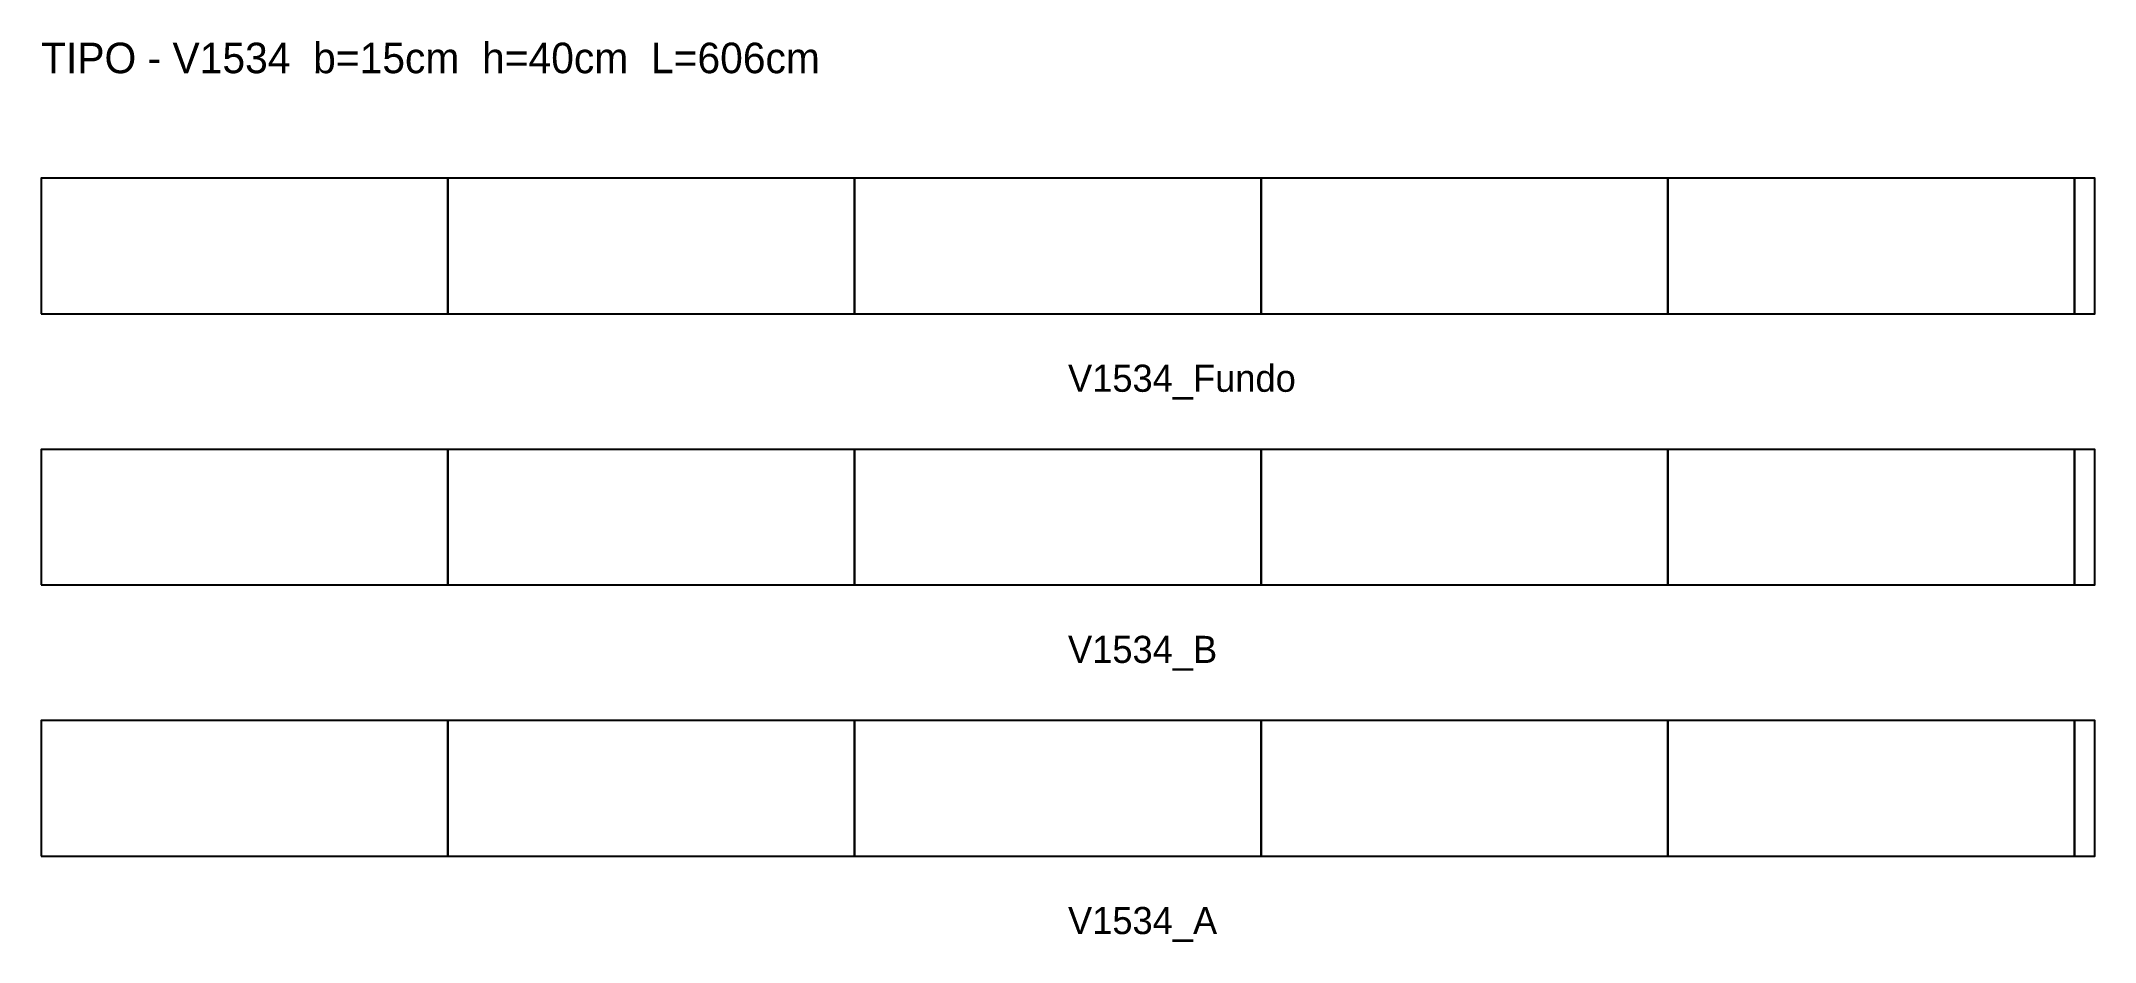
# Model space of a CAD drawing. Header units: metres. Extents: x -378 to 9631, y -12925 to 11375.
# Drawn here: x 3732 to 4338, y 9822 to 10088 of the extents above; entities that cross this region are included whole.
import ezdxf

# ---------------------------------------------------------------- set-up
doc = ezdxf.new("R2010")
doc.units = ezdxf.units.M

msp = doc.modelspace()

# ---------------------------------------------------------------- texts
at = {"layer": 'NOMENCLATURA', "insert": (3732.47, 10087.73), "char_height": 9, "attachment_point": 1}
msp.add_mtext('TIPO - V1534  b=15cm  h=40cm  L=606cm', dxfattribs=at)
at = {"layer": 'Texto Secao', "char_height": 8, "attachment_point": 1}
for s, insert in [('V1534_Fundo', (4035.47, 9992.73)), ('V1534_B', (4035.47, 9912.73)), ('V1534_A', (4035.47, 9832.73))]:
    msp.add_mtext(s, dxfattribs=dict(at, insert=insert))

# ---------------------------------------------------------------- linework, layer by layer
at = {"layer": 'Paineis'}
for points in [[(3732.47, 10007.73), (3852.47, 10007.73), (3852.47, 10047.73), (3732.47, 10047.73)], [(3852.47, 10007.73), (3972.47, 10007.73), (3972.47, 10047.73), (3852.47, 10047.73)], [(3972.47, 10007.73), (4092.47, 10007.73), (4092.47, 10047.73), (3972.47, 10047.73)], [(4092.47, 10007.73), (4212.47, 10007.73), (4212.47, 10047.73), (4092.47, 10047.73)], [(4212.47, 10007.73), (4332.47, 10007.73), (4332.47, 10047.73), (4212.47, 10047.73)], [(4332.47, 10007.73), (4338.47, 10007.73), (4338.47, 10047.73), (4332.47, 10047.73)], [(3732.47, 9927.73), (3852.47, 9927.73), (3852.47, 9967.73), (3732.47, 9967.73)], [(3852.47, 9927.73), (3972.47, 9927.73), (3972.47, 9967.73), (3852.47, 9967.73)], [(3972.47, 9927.73), (4092.47, 9927.73), (4092.47, 9967.73), (3972.47, 9967.73)], [(4092.47, 9927.73), (4212.47, 9927.73), (4212.47, 9967.73), (4092.47, 9967.73)], [(4212.47, 9927.73), (4332.47, 9927.73), (4332.47, 9967.73), (4212.47, 9967.73)], [(4332.47, 9927.73), (4338.47, 9927.73), (4338.47, 9967.73), (4332.47, 9967.73)], [(3732.47, 9847.73), (3852.47, 9847.73), (3852.47, 9887.73), (3732.47, 9887.73)], [(3852.47, 9847.73), (3972.47, 9847.73), (3972.47, 9887.73), (3852.47, 9887.73)], [(3972.47, 9847.73), (4092.47, 9847.73), (4092.47, 9887.73), (3972.47, 9887.73)], [(4092.47, 9847.73), (4212.47, 9847.73), (4212.47, 9887.73), (4092.47, 9887.73)], [(4212.47, 9847.73), (4332.47, 9847.73), (4332.47, 9887.73), (4212.47, 9887.73)], [(4332.47, 9847.73), (4338.47, 9847.73), (4338.47, 9887.73), (4332.47, 9887.73)]]:
    msp.add_lwpolyline(points, close=True, dxfattribs=at)

msp.set_redraw_order([(e.dxf.handle, doc.entitydb.next_handle()) for e in msp.query("TEXT MTEXT ATTDEF DIMENSION ARC_DIMENSION")])  # texts and dimensions are drawn at this point

doc.saveas('drawing.dxf')
